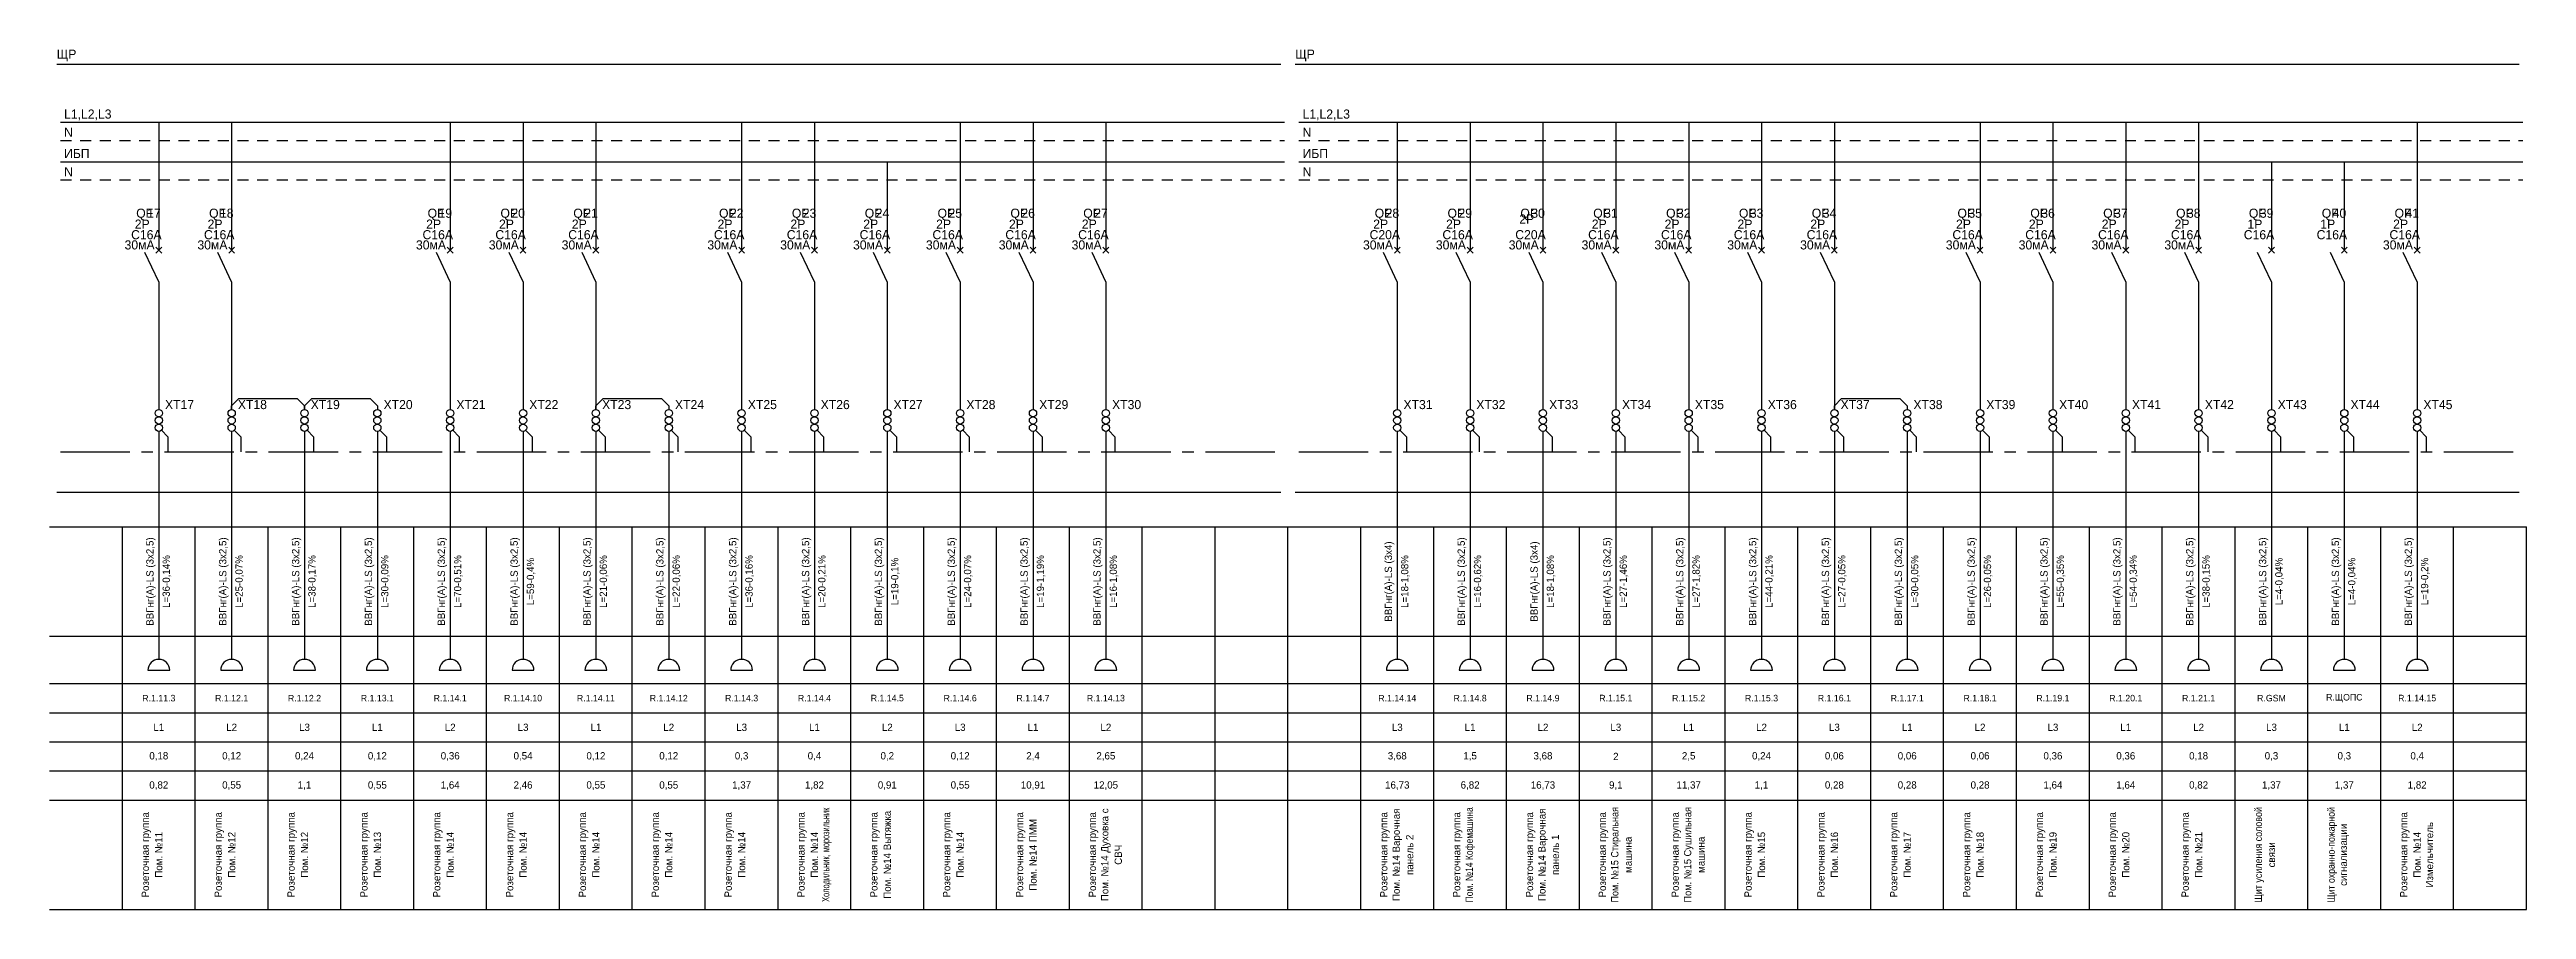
# Model space of a CAD drawing. Header units: millimetres. Extents: x 2497 to 11797, y 1522 to 1758.
# Drawn here: x 3177 to 3857, y 1522 to 1758 of the extents above; entities that cross this region are included whole.
import ezdxf
from ezdxf.enums import TextEntityAlignment as Align

# ---------------------------------------------------------------- set-up
doc = ezdxf.new("R2010")
doc.units = ezdxf.units.MM
doc.linetypes.add('CENTER2', pattern=[28.575, 19.05, -3.175, 3.175, -3.175])
doc.linetypes.add('JIS_02_0.7', pattern=[1.35, 0.75, -0.6])
for name, color, linetype in [('SX_BLOCKS', 7, 'Continuous'), ('SX_BOUND', 8, 'Continuous'), ('SX_LINES', 7, 'Continuous'), ('SX_N', 4, 'JIS_02_0.7'), ('SX_PE', 3, 'CENTER2'), ('SX_TABLE', 7, 'Continuous'), ('SX_TEXT', 7, 'Continuous')]:
    doc.layers.add(name, color=color, linetype=linetype)
doc.styles.add('UNC_GOST_Scheme', font='txt')

msp = doc.modelspace()

# ---------------------------------------------------------------- texts
at = {"layer": 'SX_TEXT', "style": 'UNC_GOST_Scheme'}
for s, p in [('ЩР', (3179.18, 1755.96)), ('ЩР', (3519.18, 1755.96)), ('L1,L2,L3', (3181.18, 1739.51)), ('L1,L2,L3', (3521.18, 1739.51)), ('N', (3181.18, 1734.51)), ('N', (3521.18, 1734.51)), ('ИБП', (3181.18, 1728.68)), ('ИБП', (3521.18, 1728.68)), ('N', (3181.18, 1723.68)), ('N', (3521.18, 1723.68))]:
    msp.add_text(s, height=2.5, dxfattribs=at).set_placement(p)

# ---------------------------------------------------------------- blocks, each defined once
blk = doc.blocks.new('SX_TCOL')
for p, q in [((-10, 105), (10, 105)), ((10, 0), (10, 105)), ((-10, 75), (10, 75)), ((-10, 62), (10, 62)), ((-10, 54), (10, 54)), ((-10, 46), (10, 46)), ((-10, 38), (10, 38)), ((-10, 30), (10, 30)), ((-10, 0), (10, 0))]:
    blk.add_line(p, q)
at = {"style": 'UNC_GOST_Scheme'}
for tag, p in [('CAB1', (-2.2, 90)), ('CAB2', (2.2, 90)), ('NAME1', (-3.4, 15)), ('NAME2', (0, 15)), ('NAME3', (3.4, 15))]:
    blk.add_attdef(tag, text='', height=2, rotation=90, dxfattribs=at).set_placement(p, align=Align.MIDDLE)
for tag, height, p in [('LINE', 1.8, (0, 58)), ('PH', 2, (0, 50)), ('POW', 2, (0, 42)), ('CUR', 2, (0, 34))]:
    blk.add_attdef(tag, text='', height=height, dxfattribs=at).set_placement(p, align=Align.MIDDLE)
blk = doc.blocks.new('SX_QF')
for p, q in [((0, -45), (-3.8, -36.9)), ((-0.8, -37.1), (0.8, -35.5)), ((-0.8, -35.5), (0.8, -37.1)), ((0, -45), (0, -54.3))]:
    blk.add_line(p, q)
at = {"style": 'UNC_GOST_Scheme'}
blk.add_text('QF', height=2.5, dxfattribs=at).set_placement((-6.2, -27.4))
for tag, p in [('N', (-3.2, -27.4)), ('MA', (-9.4, -36.1)), ('A', (-7.6, -33.3)), ('P', (-6.6, -30.4))]:
    blk.add_attdef(tag, p, '', height=2.5, dxfattribs=at)
blk = doc.blocks.new('SX_XT')
at = {"color": 30}
blk.add_circle((0, -1), 1, dxfattribs=at)
at = {"color": 5}
blk.add_circle((0, -3), 1, dxfattribs=at)
at = {"color": 3}
blk.add_circle((0, -5), 1, dxfattribs=at)
at = {"style": 'UNC_GOST_Scheme'}
blk.add_attdef('N', (1.7, 0.1), '', height=2.5, dxfattribs=at)
blk = doc.blocks.new('SX_U_SOCKET')
for p, q in [((0, 0), (0, -3.8)), ((-3, -6.77), (3, -6.77))]:
    blk.add_line(p, q)
blk.add_arc((0, -6.77), 3, 0, 180)

# ---------------------------------------------------------------- linework, layer by layer
at = {"layer": 'SX_BOUND'}
for p, q in [((3179.18, 1754.46), (3515.18, 1754.46)), ((3519.18, 1754.46), (3855.18, 1754.46)), ((3179.18, 1636.96), (3515.18, 1636.96)), ((3519.18, 1636.96), (3855.18, 1636.96))]:
    msp.add_line(p, q, dxfattribs=at)
at = {"layer": 'SX_LINES'}
for p, q in [((3180.18, 1738.51), (3516.18, 1738.51)), ((3207.18, 1738.51), (3207.18, 1703.4)), ((3227.18, 1738.51), (3227.18, 1703.4)), ((3287.18, 1738.51), (3287.18, 1703.4)), ((3307.18, 1738.51), (3307.18, 1703.4)), ((3327.18, 1738.51), (3327.18, 1703.4)), ((3367.18, 1738.51), (3367.18, 1703.4)), ((3387.18, 1738.51), (3387.18, 1703.4)), ((3427.18, 1738.51), (3427.18, 1703.4)), ((3447.18, 1738.51), (3447.18, 1703.4)), ((3467.18, 1738.51), (3467.18, 1703.4)), ((3520.18, 1738.51), (3856.18, 1738.51)), ((3547.18, 1738.51), (3547.18, 1703.4)), ((3567.18, 1738.51), (3567.18, 1703.4)), ((3587.18, 1738.51), (3587.18, 1703.4)), ((3607.18, 1738.51), (3607.18, 1703.4)), ((3627.18, 1738.51), (3627.18, 1703.4)), ((3647.18, 1738.51), (3647.18, 1703.4)), ((3667.18, 1738.51), (3667.18, 1703.4)), ((3707.18, 1738.51), (3707.18, 1703.4)), ((3727.18, 1738.51), (3727.18, 1703.4)), ((3747.18, 1738.51), (3747.18, 1703.4)), ((3767.18, 1738.51), (3767.18, 1703.4)), ((3827.18, 1738.51), (3827.18, 1703.4)), ((3180.18, 1727.68), (3516.18, 1727.68)), ((3407.18, 1727.68), (3407.18, 1703.4)), ((3520.18, 1727.68), (3856.18, 1727.68)), ((3787.18, 1727.68), (3787.18, 1703.4)), ((3807.18, 1727.68), (3807.18, 1703.4)), ((3207.18, 1685.42), (3207.18, 1659.68)), ((3227.18, 1685.42), (3227.18, 1659.68)), ((3287.18, 1685.42), (3287.18, 1659.68)), ((3307.18, 1685.42), (3307.18, 1659.68)), ((3327.18, 1685.42), (3327.18, 1659.68)), ((3367.18, 1685.42), (3367.18, 1659.68)), ((3387.18, 1685.42), (3387.18, 1659.68)), ((3407.18, 1685.42), (3407.18, 1659.68)), ((3427.18, 1685.42), (3427.18, 1659.68)), ((3447.18, 1685.42), (3447.18, 1659.68)), ((3467.18, 1685.42), (3467.18, 1659.68)), ((3547.18, 1685.42), (3547.18, 1659.68)), ((3567.18, 1685.42), (3567.18, 1659.68)), ((3587.18, 1685.42), (3587.18, 1659.68)), ((3607.18, 1685.42), (3607.18, 1659.68)), ((3627.18, 1685.42), (3627.18, 1659.68)), ((3647.18, 1685.42), (3647.18, 1659.68)), ((3667.18, 1685.42), (3667.18, 1659.68)), ((3707.18, 1685.42), (3707.18, 1659.68)), ((3727.18, 1685.42), (3727.18, 1659.68)), ((3747.18, 1685.42), (3747.18, 1659.68)), ((3767.18, 1685.42), (3767.18, 1659.68)), ((3787.18, 1685.42), (3787.18, 1659.68)), ((3807.18, 1685.42), (3807.18, 1659.68)), ((3827.18, 1685.42), (3827.18, 1659.68)), ((3227.18, 1660.68), (3229.18, 1662.68)), ((3227.18, 1659.68), (3227.18, 1660.68)), ((3229.18, 1662.68), (3245.18, 1662.68)), ((3245.18, 1662.68), (3247.18, 1660.68)), ((3247.18, 1660.68), (3249.18, 1662.68)), ((3247.18, 1660.68), (3247.18, 1659.68)), ((3247.18, 1659.68), (3247.18, 1660.68)), ((3249.18, 1662.68), (3265.18, 1662.68)), ((3265.18, 1662.68), (3267.18, 1660.68)), ((3267.18, 1660.68), (3267.18, 1659.68)), ((3327.18, 1660.68), (3329.18, 1662.68)), ((3327.18, 1659.68), (3327.18, 1660.68)), ((3329.18, 1662.68), (3345.18, 1662.68)), ((3345.18, 1662.68), (3347.18, 1660.68)), ((3347.18, 1660.68), (3347.18, 1659.68)), ((3667.18, 1660.68), (3669.18, 1662.68)), ((3667.18, 1659.68), (3667.18, 1660.68)), ((3669.18, 1662.68), (3685.18, 1662.68)), ((3685.18, 1662.68), (3687.18, 1660.68)), ((3687.18, 1660.68), (3687.18, 1659.68)), ((3207.18, 1653.68), (3207.18, 1594.87)), ((3227.18, 1653.68), (3227.18, 1594.87)), ((3247.18, 1653.68), (3247.18, 1594.87)), ((3267.18, 1653.68), (3267.18, 1594.87)), ((3287.18, 1653.68), (3287.18, 1594.87)), ((3307.18, 1653.68), (3307.18, 1594.87)), ((3327.18, 1653.68), (3327.18, 1594.87)), ((3347.18, 1653.68), (3347.18, 1594.87)), ((3367.18, 1653.68), (3367.18, 1594.87)), ((3387.18, 1653.68), (3387.18, 1594.87)), ((3407.18, 1653.68), (3407.18, 1594.87)), ((3427.18, 1653.68), (3427.18, 1594.87)), ((3447.18, 1653.68), (3447.18, 1594.87)), ((3467.18, 1653.68), (3467.18, 1594.87)), ((3547.18, 1653.68), (3547.18, 1594.87)), ((3567.18, 1653.68), (3567.18, 1594.87)), ((3587.18, 1653.68), (3587.18, 1594.87)), ((3607.18, 1653.68), (3607.18, 1594.87)), ((3627.18, 1653.68), (3627.18, 1594.87)), ((3647.18, 1653.68), (3647.18, 1594.87)), ((3667.18, 1653.68), (3667.18, 1594.87)), ((3687.18, 1653.68), (3687.18, 1594.87)), ((3707.18, 1653.68), (3707.18, 1594.87)), ((3727.18, 1653.68), (3727.18, 1594.87)), ((3747.18, 1653.68), (3747.18, 1594.87)), ((3767.18, 1653.68), (3767.18, 1594.87)), ((3787.18, 1653.68), (3787.18, 1594.87)), ((3807.18, 1653.68), (3807.18, 1594.87)), ((3827.18, 1653.68), (3827.18, 1594.87))]:
    msp.add_line(p, q, dxfattribs=at)
at = {"layer": 'SX_N', "ltscale": 4}
for p, q in [((3180.18, 1733.51), (3516.18, 1733.51)), ((3520.18, 1733.51), (3856.18, 1733.51)), ((3180.18, 1722.68), (3516.18, 1722.68)), ((3520.18, 1722.68), (3856.18, 1722.68))]:
    msp.add_line(p, q, dxfattribs=at)
at = {"layer": 'SX_PE'}
for p, q in [((3207.88, 1653.98), (3209.68, 1652.18)), ((3227.88, 1653.98), (3229.68, 1652.18)), ((3247.88, 1653.98), (3249.68, 1652.18)), ((3267.88, 1653.98), (3269.68, 1652.18)), ((3287.88, 1653.98), (3289.68, 1652.18)), ((3307.88, 1653.98), (3309.68, 1652.18)), ((3327.88, 1653.98), (3329.68, 1652.18)), ((3347.88, 1653.98), (3349.68, 1652.18)), ((3367.88, 1653.98), (3369.68, 1652.18)), ((3387.88, 1653.98), (3389.68, 1652.18)), ((3407.88, 1653.98), (3409.68, 1652.18)), ((3427.88, 1653.98), (3429.68, 1652.18)), ((3447.88, 1653.98), (3449.68, 1652.18)), ((3467.88, 1653.98), (3469.68, 1652.18)), ((3547.88, 1653.98), (3549.68, 1652.18)), ((3567.88, 1653.98), (3569.68, 1652.18)), ((3587.88, 1653.98), (3589.68, 1652.18)), ((3607.88, 1653.98), (3609.68, 1652.18)), ((3627.88, 1653.98), (3629.68, 1652.18)), ((3647.88, 1653.98), (3649.68, 1652.18)), ((3667.88, 1653.98), (3669.68, 1652.18)), ((3687.88, 1653.98), (3689.68, 1652.18)), ((3707.88, 1653.98), (3709.68, 1652.18)), ((3727.88, 1653.98), (3729.68, 1652.18)), ((3747.88, 1653.98), (3749.68, 1652.18)), ((3767.88, 1653.98), (3769.68, 1652.18)), ((3787.88, 1653.98), (3789.68, 1652.18)), ((3807.88, 1653.98), (3809.68, 1652.18)), ((3827.88, 1653.98), (3829.68, 1652.18)), ((3180.18, 1648.06), (3516.18, 1648.06)), ((3209.68, 1652.18), (3209.68, 1648.06)), ((3229.68, 1652.18), (3229.68, 1648.06)), ((3249.68, 1652.18), (3249.68, 1648.06)), ((3269.68, 1652.18), (3269.68, 1648.06)), ((3289.68, 1652.18), (3289.68, 1648.06)), ((3309.68, 1652.18), (3309.68, 1648.06)), ((3329.68, 1652.18), (3329.68, 1648.06)), ((3349.68, 1652.18), (3349.68, 1648.06)), ((3369.68, 1652.18), (3369.68, 1648.06)), ((3389.68, 1652.18), (3389.68, 1648.06)), ((3409.68, 1652.18), (3409.68, 1648.06)), ((3429.68, 1652.18), (3429.68, 1648.06)), ((3449.68, 1652.18), (3449.68, 1648.06)), ((3469.68, 1652.18), (3469.68, 1648.06)), ((3520.18, 1648.06), (3856.18, 1648.06)), ((3549.68, 1652.18), (3549.68, 1648.06)), ((3569.68, 1652.18), (3569.68, 1648.06)), ((3589.68, 1652.18), (3589.68, 1648.06)), ((3609.68, 1652.18), (3609.68, 1648.06)), ((3629.68, 1652.18), (3629.68, 1648.06)), ((3649.68, 1652.18), (3649.68, 1648.06)), ((3669.68, 1652.18), (3669.68, 1648.06)), ((3689.68, 1652.18), (3689.68, 1648.06)), ((3709.68, 1652.18), (3709.68, 1648.06)), ((3729.68, 1652.18), (3729.68, 1648.06)), ((3749.68, 1652.18), (3749.68, 1648.06)), ((3769.68, 1652.18), (3769.68, 1648.06)), ((3789.68, 1652.18), (3789.68, 1648.06)), ((3809.68, 1652.18), (3809.68, 1648.06)), ((3829.68, 1652.18), (3829.68, 1648.06))]:
    msp.add_line(p, q, dxfattribs=at)

# ---------------------------------------------------------------- block references
at = {"layer": 'SX_BLOCKS'}
for name, p, values in [('SX_QF', (3207.18, 1739.7), {'N': '17', 'P': '2P', 'A': 'С16А', 'MA': '30мА'}), ('SX_QF', (3227.18, 1739.7), {'N': '18', 'P': '2P', 'A': 'С16А', 'MA': '30мА'}), ('SX_QF', (3287.18, 1739.7), {'N': '19', 'P': '2P', 'A': 'С16А', 'MA': '30мА'}), ('SX_QF', (3307.18, 1739.7), {'N': '20', 'P': '2P', 'A': 'С16А', 'MA': '30мА'}), ('SX_QF', (3327.18, 1739.7), {'N': '21', 'P': '2P', 'A': 'С16А', 'MA': '30мА'}), ('SX_QF', (3367.18, 1739.7), {'N': '22', 'P': '2P', 'A': 'С16А', 'MA': '30мА'}), ('SX_QF', (3387.18, 1739.7), {'N': '23', 'P': '2P', 'A': 'С16А', 'MA': '30мА'}), ('SX_QF', (3407.18, 1739.7), {'N': '24', 'P': '2P', 'A': 'С16А', 'MA': '30мА'}), ('SX_QF', (3427.18, 1739.7), {'N': '25', 'P': '2P', 'A': 'С16А', 'MA': '30мА'}), ('SX_QF', (3447.18, 1739.7), {'N': '26', 'P': '2P', 'A': 'С16А', 'MA': '30мА'}), ('SX_QF', (3467.18, 1739.7), {'N': '27', 'P': '2P', 'A': 'С16А', 'MA': '30мА'}), ('SX_QF', (3547.18, 1739.7), {'N': '28', 'P': '2P', 'A': 'С20А', 'MA': '30мА'}), ('SX_QF', (3567.18, 1739.7), {'N': '29', 'P': '2P', 'A': 'С16А', 'MA': '30мА'}), ('SX_QF', (3607.18, 1739.7), {'N': '31', 'P': '2P', 'A': 'С16А', 'MA': '30мА'}), ('SX_QF', (3627.18, 1739.7), {'N': '32', 'P': '2P', 'A': 'С16А', 'MA': '30мА'}), ('SX_QF', (3647.18, 1739.7), {'N': '33', 'P': '2P', 'A': 'С16А', 'MA': '30мА'}), ('SX_QF', (3667.18, 1739.7), {'N': '34', 'P': '2P', 'A': 'С16А', 'MA': '30мА'}), ('SX_QF', (3707.18, 1739.7), {'N': '35', 'P': '2P', 'A': 'С16А', 'MA': '30мА'}), ('SX_QF', (3727.18, 1739.7), {'N': '36', 'P': '2P', 'A': 'С16А', 'MA': '30мА'}), ('SX_QF', (3747.18, 1739.7), {'N': '37', 'P': '2P', 'A': 'С16А', 'MA': '30мА'}), ('SX_QF', (3767.18, 1739.7), {'N': '38', 'P': '2P', 'A': 'С16А', 'MA': '30мА'}), ('SX_QF', (3787.18, 1739.7), {'N': '39', 'P': '1P', 'A': 'С16А'}), ('SX_QF', (3807.18, 1739.7), {'N': '40', 'P': '1P', 'A': 'С16А'}), ('SX_QF', (3827.18, 1739.7), {'N': '41', 'P': '2P', 'A': 'С16А', 'MA': '30мА'}), ('SX_XT', (3207.18, 1659.68), {'N': 'XT17'}), ('SX_XT', (3227.18, 1659.68), {'N': 'XT18'}), ('SX_XT', (3247.18, 1659.68), {'N': 'XT19'}), ('SX_XT', (3267.18, 1659.68), {'N': 'XT20'}), ('SX_XT', (3287.18, 1659.68), {'N': 'XT21'}), ('SX_XT', (3307.18, 1659.68), {'N': 'XT22'}), ('SX_XT', (3327.18, 1659.68), {'N': 'XT23'}), ('SX_XT', (3347.18, 1659.68), {'N': 'XT24'}), ('SX_XT', (3367.18, 1659.68), {'N': 'XT25'}), ('SX_XT', (3387.18, 1659.68), {'N': 'XT26'}), ('SX_XT', (3407.18, 1659.68), {'N': 'XT27'}), ('SX_XT', (3427.18, 1659.68), {'N': 'XT28'}), ('SX_XT', (3447.18, 1659.68), {'N': 'XT29'}), ('SX_XT', (3467.18, 1659.68), {'N': 'XT30'}), ('SX_XT', (3547.18, 1659.68), {'N': 'XT31'}), ('SX_XT', (3567.18, 1659.68), {'N': 'XT32'}), ('SX_XT', (3587.18, 1659.68), {'N': 'XT33'}), ('SX_XT', (3607.18, 1659.68), {'N': 'XT34'}), ('SX_XT', (3627.18, 1659.68), {'N': 'XT35'}), ('SX_XT', (3647.18, 1659.68), {'N': 'XT36'}), ('SX_XT', (3667.18, 1659.68), {'N': 'XT37'}), ('SX_XT', (3687.18, 1659.68), {'N': 'XT38'}), ('SX_XT', (3707.18, 1659.68), {'N': 'XT39'}), ('SX_XT', (3727.18, 1659.68), {'N': 'XT40'}), ('SX_XT', (3747.18, 1659.68), {'N': 'XT41'}), ('SX_XT', (3767.18, 1659.68), {'N': 'XT42'}), ('SX_XT', (3787.18, 1659.68), {'N': 'XT43'}), ('SX_XT', (3807.18, 1659.68), {'N': 'XT44'}), ('SX_XT', (3827.18, 1659.68), {'N': 'XT45'})]:
    msp.add_blockref(name, p, dxfattribs=at).add_auto_attribs(values)
ref = msp.add_blockref('SX_QF', (3587.18, 1739.7), dxfattribs=at)
ref.add_attrib('N', '30', (3583.98, 1712.3), dxfattribs={"layer": '0', "height": 2.5, "style": 'UNC_GOST_Scheme'})
ref.add_attrib('P', '2P', (3580.68, 1710.7), dxfattribs={"layer": '0', "height": 2.5, "style": 'UNC_GOST_Scheme'})
ref.add_attrib('A', 'С20А', (3579.58, 1706.4), dxfattribs={"layer": '0', "height": 2.5, "style": 'UNC_GOST_Scheme'})
ref.add_attrib('MA', '30мА', (3577.78, 1703.6), dxfattribs={"layer": '0', "height": 2.5, "style": 'UNC_GOST_Scheme'})
for p in [(3207.18, 1594.87), (3227.18, 1594.87), (3247.18, 1594.87), (3267.18, 1594.87), (3287.18, 1594.87), (3307.18, 1594.87), (3327.18, 1594.87), (3347.18, 1594.87), (3367.18, 1594.87), (3387.18, 1594.87), (3407.18, 1594.87), (3427.18, 1594.87), (3447.18, 1594.87), (3467.18, 1594.87), (3547.18, 1594.87), (3567.18, 1594.87), (3587.18, 1594.87), (3607.18, 1594.87), (3627.18, 1594.87), (3647.18, 1594.87), (3667.18, 1594.87), (3687.18, 1594.87), (3707.18, 1594.87), (3727.18, 1594.87), (3747.18, 1594.87), (3767.18, 1594.87), (3787.18, 1594.87), (3807.18, 1594.87), (3827.18, 1594.87)]:
    msp.add_blockref('SX_U_SOCKET', p, dxfattribs=at)
at = {"layer": 'SX_TABLE'}
for p in [(3187.18, 1522.46), (3487.18, 1522.46), (3507.18, 1522.46), (3527.18, 1522.46), (3847.18, 1522.46)]:
    msp.add_blockref('SX_TCOL', p, dxfattribs=at)
for p, values in [((3207.18, 1522.46), {'NAME1': 'Розеточная группа', 'NAME2': 'Пом. №11', 'CUR': '0,82', 'POW': '0,18', 'PH': 'L1', 'LINE': 'R.1.11.3', 'CAB1': 'ВВГнг(А)-LS (3х2,5)', 'CAB2': 'L=36-0,14%'}), ((3227.18, 1522.46), {'NAME1': 'Розеточная группа', 'NAME2': 'Пом. №12', 'CUR': '0,55', 'POW': '0,12', 'PH': 'L2', 'LINE': 'R.1.12.1', 'CAB1': 'ВВГнг(А)-LS (3х2,5)', 'CAB2': 'L=25-0,07%'}), ((3247.18, 1522.46), {'NAME1': 'Розеточная группа', 'NAME2': 'Пом. №12', 'CUR': '1,1', 'POW': '0,24', 'PH': 'L3', 'LINE': 'R.1.12.2', 'CAB1': 'ВВГнг(А)-LS (3х2,5)', 'CAB2': 'L=38-0,17%'}), ((3267.18, 1522.46), {'NAME1': 'Розеточная группа', 'NAME2': 'Пом. №13', 'CUR': '0,55', 'POW': '0,12', 'PH': 'L1', 'LINE': 'R.1.13.1', 'CAB1': 'ВВГнг(А)-LS (3х2,5)', 'CAB2': 'L=30-0,09%'}), ((3287.18, 1522.46), {'NAME1': 'Розеточная группа', 'NAME2': 'Пом. №14', 'CUR': '1,64', 'POW': '0,36', 'PH': 'L2', 'LINE': 'R.1.14.1', 'CAB1': 'ВВГнг(А)-LS (3х2,5)', 'CAB2': 'L=70-0,51%'}), ((3307.18, 1522.46), {'NAME1': 'Розеточная группа', 'NAME2': 'Пом. №14', 'CUR': '2,46', 'POW': '0,54', 'PH': 'L3', 'LINE': 'R.1.14.10', 'CAB1': 'ВВГнг(А)-LS (3х2,5)', 'CAB2': 'L=59-0,4%'}), ((3327.18, 1522.46), {'NAME1': 'Розеточная группа', 'NAME2': 'Пом. №14', 'CUR': '0,55', 'POW': '0,12', 'PH': 'L1', 'LINE': 'R.1.14.11', 'CAB1': 'ВВГнг(А)-LS (3х2,5)', 'CAB2': 'L=21-0,06%'}), ((3347.18, 1522.46), {'NAME1': 'Розеточная группа', 'NAME2': 'Пом. №14', 'CUR': '0,55', 'POW': '0,12', 'PH': 'L2', 'LINE': 'R.1.14.12', 'CAB1': 'ВВГнг(А)-LS (3х2,5)', 'CAB2': 'L=22-0,06%'}), ((3367.18, 1522.46), {'NAME1': 'Розеточная группа', 'NAME2': 'Пом. №14', 'CUR': '1,37', 'POW': '0,3', 'PH': 'L3', 'LINE': 'R.1.14.3', 'CAB1': 'ВВГнг(А)-LS (3х2,5)', 'CAB2': 'L=36-0,16%'}), ((3407.18, 1522.46), {'NAME1': 'Розеточная группа', 'NAME2': 'Пом. №14 Вытяжка', 'CUR': '0,91', 'POW': '0,2', 'PH': 'L2', 'LINE': 'R.1.14.5', 'CAB1': 'ВВГнг(А)-LS (3х2,5)', 'CAB2': 'L=19-0,1%'}), ((3427.18, 1522.46), {'NAME1': 'Розеточная группа', 'NAME2': 'Пом. №14', 'CUR': '0,55', 'POW': '0,12', 'PH': 'L3', 'LINE': 'R.1.14.6', 'CAB1': 'ВВГнг(А)-LS (3х2,5)', 'CAB2': 'L=24-0,07%'}), ((3447.18, 1522.46), {'NAME1': 'Розеточная группа', 'NAME2': 'Пом. №14 ПММ', 'CUR': '10,91', 'POW': '2,4', 'PH': 'L1', 'LINE': 'R.1.14.7', 'CAB1': 'ВВГнг(А)-LS (3х2,5)', 'CAB2': 'L=19-1,19%'}), ((3467.18, 1522.46), {'NAME1': 'Розеточная группа', 'NAME2': 'Пом. №14 Духовка с', 'NAME3': 'СВЧ', 'CUR': '12,05', 'POW': '2,65', 'PH': 'L2', 'LINE': 'R.1.14.13', 'CAB1': 'ВВГнг(А)-LS (3х2,5)', 'CAB2': 'L=16-1,08%'}), ((3547.18, 1522.46), {'NAME1': 'Розеточная группа', 'NAME2': 'Пом. №14 Варочная', 'NAME3': 'панель 2', 'CUR': '16,73', 'POW': '3,68', 'PH': 'L3', 'LINE': 'R.1.14.14', 'CAB1': 'ВВГнг(А)-LS (3х4)', 'CAB2': 'L=18-1,08%'}), ((3587.18, 1522.46), {'NAME1': 'Розеточная группа', 'NAME2': 'Пом. №14 Варочная', 'NAME3': 'панель 1', 'CUR': '16,73', 'POW': '3,68', 'PH': 'L2', 'LINE': 'R.1.14.9', 'CAB1': 'ВВГнг(А)-LS (3х4)', 'CAB2': 'L=18-1,08%'}), ((3647.18, 1522.46), {'NAME1': 'Розеточная группа', 'NAME2': 'Пом. №15', 'CUR': '1,1', 'POW': '0,24', 'PH': 'L2', 'LINE': 'R.1.15.3', 'CAB1': 'ВВГнг(А)-LS (3х2,5)', 'CAB2': 'L=44-0,21%'}), ((3667.18, 1522.46), {'NAME1': 'Розеточная группа', 'NAME2': 'Пом. №16', 'CUR': '0,28', 'POW': '0,06', 'PH': 'L3', 'LINE': 'R.1.16.1', 'CAB1': 'ВВГнг(А)-LS (3х2,5)', 'CAB2': 'L=27-0,05%'}), ((3687.18, 1522.46), {'NAME1': 'Розеточная группа', 'NAME2': 'Пом. №17', 'CUR': '0,28', 'POW': '0,06', 'PH': 'L1', 'LINE': 'R.1.17.1', 'CAB1': 'ВВГнг(А)-LS (3х2,5)', 'CAB2': 'L=30-0,05%'}), ((3707.18, 1522.46), {'NAME1': 'Розеточная группа', 'NAME2': 'Пом. №18', 'CUR': '0,28', 'POW': '0,06', 'PH': 'L2', 'LINE': 'R.1.18.1', 'CAB1': 'ВВГнг(А)-LS (3х2,5)', 'CAB2': 'L=26-0,05%'}), ((3727.18, 1522.46), {'NAME1': 'Розеточная группа', 'NAME2': 'Пом. №19', 'CUR': '1,64', 'POW': '0,36', 'PH': 'L3', 'LINE': 'R.1.19.1', 'CAB1': 'ВВГнг(А)-LS (3х2,5)', 'CAB2': 'L=55-0,35%'}), ((3747.18, 1522.46), {'NAME1': 'Розеточная группа', 'NAME2': 'Пом. №20', 'CUR': '1,64', 'POW': '0,36', 'PH': 'L1', 'LINE': 'R.1.20.1', 'CAB1': 'ВВГнг(А)-LS (3х2,5)', 'CAB2': 'L=54-0,34%'}), ((3767.18, 1522.46), {'NAME1': 'Розеточная группа', 'NAME2': 'Пом. №21', 'CUR': '0,82', 'POW': '0,18', 'PH': 'L2', 'LINE': 'R.1.21.1', 'CAB1': 'ВВГнг(А)-LS (3х2,5)', 'CAB2': 'L=38-0,15%'}), ((3827.18, 1522.46), {'NAME1': 'Розеточная группа', 'NAME2': 'Пом. №14', 'NAME3': 'Измельчитель', 'CUR': '1,82', 'POW': '0,4', 'PH': 'L2', 'LINE': 'R.1.14.15', 'CAB1': 'ВВГнг(А)-LS (3х2,5)', 'CAB2': 'L=19-0,2%'})]:
    msp.add_blockref('SX_TCOL', p, dxfattribs=at).add_auto_attribs(values)
ref = msp.add_blockref('SX_TCOL', (3387.18, 1522.46), dxfattribs=at)
ref.add_attrib('NAME1', 'Розеточная группа', dxfattribs={"layer": '0', "height": 2, "rotation": 90, "style": 'UNC_GOST_Scheme'}).set_placement((3383.78, 1537.46), align=Align.MIDDLE)
ref.add_attrib('NAME2', 'Пом. №14', dxfattribs={"layer": '0', "height": 2, "rotation": 90, "style": 'UNC_GOST_Scheme'}).set_placement((3387.18, 1537.46), align=Align.MIDDLE)
ref.add_attrib('NAME3', 'Холодильник, морозильник', dxfattribs={"layer": '0', "height": 2, "rotation": 90, "style": 'UNC_GOST_Scheme', "width": 0.758363}).set_placement((3390.58, 1537.46), align=Align.MIDDLE)
ref.add_attrib('CUR', '1,82', dxfattribs={"layer": '0', "height": 2, "style": 'UNC_GOST_Scheme'}).set_placement((3387.18, 1556.46), align=Align.MIDDLE)
ref.add_attrib('POW', '0,4', dxfattribs={"layer": '0', "height": 2, "style": 'UNC_GOST_Scheme'}).set_placement((3387.18, 1564.46), align=Align.MIDDLE)
ref.add_attrib('PH', 'L1', dxfattribs={"layer": '0', "height": 2, "style": 'UNC_GOST_Scheme'}).set_placement((3387.18, 1572.46), align=Align.MIDDLE)
ref.add_attrib('LINE', 'R.1.14.4', dxfattribs={"layer": '0', "height": 1.8, "style": 'UNC_GOST_Scheme'}).set_placement((3387.18, 1580.46), align=Align.MIDDLE)
ref.add_attrib('CAB1', 'ВВГнг(А)-LS (3х2,5)', dxfattribs={"layer": '0', "height": 2, "rotation": 90, "style": 'UNC_GOST_Scheme'}).set_placement((3384.98, 1612.46), align=Align.MIDDLE)
ref.add_attrib('CAB2', 'L=20-0,21%', dxfattribs={"layer": '0', "height": 2, "rotation": 90, "style": 'UNC_GOST_Scheme'}).set_placement((3389.38, 1612.46), align=Align.MIDDLE)
ref = msp.add_blockref('SX_TCOL', (3567.18, 1522.46), dxfattribs=at)
ref.add_attrib('NAME1', 'Розеточная группа', dxfattribs={"layer": '0', "height": 2, "rotation": 90, "style": 'UNC_GOST_Scheme'}).set_placement((3563.78, 1537.46), align=Align.MIDDLE)
ref.add_attrib('NAME2', 'Пом. №14 Кофемашина', dxfattribs={"layer": '0', "height": 2, "rotation": 90, "style": 'UNC_GOST_Scheme', "width": 0.871313}).set_placement((3567.18, 1537.46), align=Align.MIDDLE)
ref.add_attrib('CUR', '6,82', dxfattribs={"layer": '0', "height": 2, "style": 'UNC_GOST_Scheme'}).set_placement((3567.18, 1556.46), align=Align.MIDDLE)
ref.add_attrib('POW', '1,5', dxfattribs={"layer": '0', "height": 2, "style": 'UNC_GOST_Scheme'}).set_placement((3567.18, 1564.46), align=Align.MIDDLE)
ref.add_attrib('PH', 'L1', dxfattribs={"layer": '0', "height": 2, "style": 'UNC_GOST_Scheme'}).set_placement((3567.18, 1572.46), align=Align.MIDDLE)
ref.add_attrib('LINE', 'R.1.14.8', dxfattribs={"layer": '0', "height": 1.8, "style": 'UNC_GOST_Scheme'}).set_placement((3567.18, 1580.46), align=Align.MIDDLE)
ref.add_attrib('CAB1', 'ВВГнг(А)-LS (3х2,5)', dxfattribs={"layer": '0', "height": 2, "rotation": 90, "style": 'UNC_GOST_Scheme'}).set_placement((3564.98, 1612.46), align=Align.MIDDLE)
ref.add_attrib('CAB2', 'L=16-0,62%', dxfattribs={"layer": '0', "height": 2, "rotation": 90, "style": 'UNC_GOST_Scheme'}).set_placement((3569.38, 1612.46), align=Align.MIDDLE)
ref = msp.add_blockref('SX_TCOL', (3607.18, 1522.46), dxfattribs=at)
ref.add_attrib('NAME1', 'Розеточная группа', dxfattribs={"layer": '0', "height": 2, "rotation": 90, "style": 'UNC_GOST_Scheme'}).set_placement((3603.78, 1537.46), align=Align.MIDDLE)
ref.add_attrib('NAME2', 'Пом. №15 Стиральная', dxfattribs={"layer": '0', "height": 2, "rotation": 90, "style": 'UNC_GOST_Scheme', "width": 0.925548}).set_placement((3607.18, 1537.46), align=Align.MIDDLE)
ref.add_attrib('NAME3', 'машина', dxfattribs={"layer": '0', "height": 2, "rotation": 90, "style": 'UNC_GOST_Scheme'}).set_placement((3610.58, 1537.46), align=Align.MIDDLE)
ref.add_attrib('CUR', '9,1', dxfattribs={"layer": '0', "height": 2, "style": 'UNC_GOST_Scheme'}).set_placement((3607.18, 1556.46), align=Align.MIDDLE)
ref.add_attrib('POW', '2', dxfattribs={"layer": '0', "height": 2, "style": 'UNC_GOST_Scheme'}).set_placement((3607.18, 1564.46), align=Align.MIDDLE)
ref.add_attrib('PH', 'L3', dxfattribs={"layer": '0', "height": 2, "style": 'UNC_GOST_Scheme'}).set_placement((3607.18, 1572.46), align=Align.MIDDLE)
ref.add_attrib('LINE', 'R.1.15.1', dxfattribs={"layer": '0', "height": 1.8, "style": 'UNC_GOST_Scheme'}).set_placement((3607.18, 1580.46), align=Align.MIDDLE)
ref.add_attrib('CAB1', 'ВВГнг(А)-LS (3х2,5)', dxfattribs={"layer": '0', "height": 2, "rotation": 90, "style": 'UNC_GOST_Scheme'}).set_placement((3604.98, 1612.46), align=Align.MIDDLE)
ref.add_attrib('CAB2', 'L=27-1,46%', dxfattribs={"layer": '0', "height": 2, "rotation": 90, "style": 'UNC_GOST_Scheme'}).set_placement((3609.38, 1612.46), align=Align.MIDDLE)
ref = msp.add_blockref('SX_TCOL', (3627.18, 1522.46), dxfattribs=at)
ref.add_attrib('NAME1', 'Розеточная группа', dxfattribs={"layer": '0', "height": 2, "rotation": 90, "style": 'UNC_GOST_Scheme'}).set_placement((3623.78, 1537.46), align=Align.MIDDLE)
ref.add_attrib('NAME2', 'Пом. №15 Сушильная', dxfattribs={"layer": '0', "height": 2, "rotation": 90, "style": 'UNC_GOST_Scheme', "width": 0.949938}).set_placement((3627.18, 1537.46), align=Align.MIDDLE)
ref.add_attrib('NAME3', 'машина', dxfattribs={"layer": '0', "height": 2, "rotation": 90, "style": 'UNC_GOST_Scheme'}).set_placement((3630.58, 1537.46), align=Align.MIDDLE)
ref.add_attrib('CUR', '11,37', dxfattribs={"layer": '0', "height": 2, "style": 'UNC_GOST_Scheme'}).set_placement((3627.18, 1556.46), align=Align.MIDDLE)
ref.add_attrib('POW', '2,5', dxfattribs={"layer": '0', "height": 2, "style": 'UNC_GOST_Scheme'}).set_placement((3627.18, 1564.46), align=Align.MIDDLE)
ref.add_attrib('PH', 'L1', dxfattribs={"layer": '0', "height": 2, "style": 'UNC_GOST_Scheme'}).set_placement((3627.18, 1572.46), align=Align.MIDDLE)
ref.add_attrib('LINE', 'R.1.15.2', dxfattribs={"layer": '0', "height": 1.8, "style": 'UNC_GOST_Scheme'}).set_placement((3627.18, 1580.46), align=Align.MIDDLE)
ref.add_attrib('CAB1', 'ВВГнг(А)-LS (3х2,5)', dxfattribs={"layer": '0', "height": 2, "rotation": 90, "style": 'UNC_GOST_Scheme'}).set_placement((3624.98, 1612.46), align=Align.MIDDLE)
ref.add_attrib('CAB2', 'L=27-1,82%', dxfattribs={"layer": '0', "height": 2, "rotation": 90, "style": 'UNC_GOST_Scheme'}).set_placement((3629.38, 1612.46), align=Align.MIDDLE)
ref = msp.add_blockref('SX_TCOL', (3787.18, 1522.46), dxfattribs=at)
ref.add_attrib('NAME1', 'Щит усиления соловой', dxfattribs={"layer": '0', "height": 2, "rotation": 90, "style": 'UNC_GOST_Scheme', "width": 0.91536}).set_placement((3783.78, 1537.46), align=Align.MIDDLE)
ref.add_attrib('NAME2', 'связи', dxfattribs={"layer": '0', "height": 2, "rotation": 90, "style": 'UNC_GOST_Scheme'}).set_placement((3787.18, 1537.46), align=Align.MIDDLE)
ref.add_attrib('CUR', '1,37', dxfattribs={"layer": '0', "height": 2, "style": 'UNC_GOST_Scheme'}).set_placement((3787.18, 1556.46), align=Align.MIDDLE)
ref.add_attrib('POW', '0,3', dxfattribs={"layer": '0', "height": 2, "style": 'UNC_GOST_Scheme'}).set_placement((3787.18, 1564.46), align=Align.MIDDLE)
ref.add_attrib('PH', 'L3', dxfattribs={"layer": '0', "height": 2, "style": 'UNC_GOST_Scheme'}).set_placement((3787.18, 1572.46), align=Align.MIDDLE)
ref.add_attrib('LINE', 'R.GSM', dxfattribs={"layer": '0', "height": 1.8, "style": 'UNC_GOST_Scheme'}).set_placement((3787.18, 1580.46), align=Align.MIDDLE)
ref.add_attrib('CAB1', 'ВВГнг(А)-LS (3х2,5)', dxfattribs={"layer": '0', "height": 2, "rotation": 90, "style": 'UNC_GOST_Scheme'}).set_placement((3784.98, 1612.46), align=Align.MIDDLE)
ref.add_attrib('CAB2', 'L=4-0,04%', dxfattribs={"layer": '0', "height": 2, "rotation": 90, "style": 'UNC_GOST_Scheme'}).set_placement((3789.38, 1612.46), align=Align.MIDDLE)
ref = msp.add_blockref('SX_TCOL', (3807.18, 1522.46), dxfattribs=at)
ref.add_attrib('NAME1', 'Щит охранно-пожарной', dxfattribs={"layer": '0', "height": 2, "rotation": 90, "style": 'UNC_GOST_Scheme', "width": 0.895196}).set_placement((3803.78, 1537.46), align=Align.MIDDLE)
ref.add_attrib('NAME2', 'сигнализации', dxfattribs={"layer": '0', "height": 2, "rotation": 90, "style": 'UNC_GOST_Scheme'}).set_placement((3807.18, 1537.46), align=Align.MIDDLE)
ref.add_attrib('CUR', '1,37', dxfattribs={"layer": '0', "height": 2, "style": 'UNC_GOST_Scheme'}).set_placement((3807.18, 1556.46), align=Align.MIDDLE)
ref.add_attrib('POW', '0,3', dxfattribs={"layer": '0', "height": 2, "style": 'UNC_GOST_Scheme'}).set_placement((3807.18, 1564.46), align=Align.MIDDLE)
ref.add_attrib('PH', 'L1', dxfattribs={"layer": '0', "height": 2, "style": 'UNC_GOST_Scheme'}).set_placement((3807.18, 1572.46), align=Align.MIDDLE)
ref.add_attrib('LINE', 'R.ЩОПС', dxfattribs={"layer": '0', "height": 1.8, "style": 'UNC_GOST_Scheme'}).set_placement((3807.18, 1580.46), align=Align.MIDDLE)
ref.add_attrib('CAB1', 'ВВГнг(А)-LS (3х2,5)', dxfattribs={"layer": '0', "height": 2, "rotation": 90, "style": 'UNC_GOST_Scheme'}).set_placement((3804.98, 1612.46), align=Align.MIDDLE)
ref.add_attrib('CAB2', 'L=4-0,04%', dxfattribs={"layer": '0', "height": 2, "rotation": 90, "style": 'UNC_GOST_Scheme'}).set_placement((3809.38, 1612.46), align=Align.MIDDLE)

msp.set_redraw_order([(e.dxf.handle, doc.entitydb.next_handle()) for e in msp.query("TEXT MTEXT ATTDEF DIMENSION ARC_DIMENSION")])  # texts and dimensions are drawn at this point

doc.saveas('drawing.dxf')
